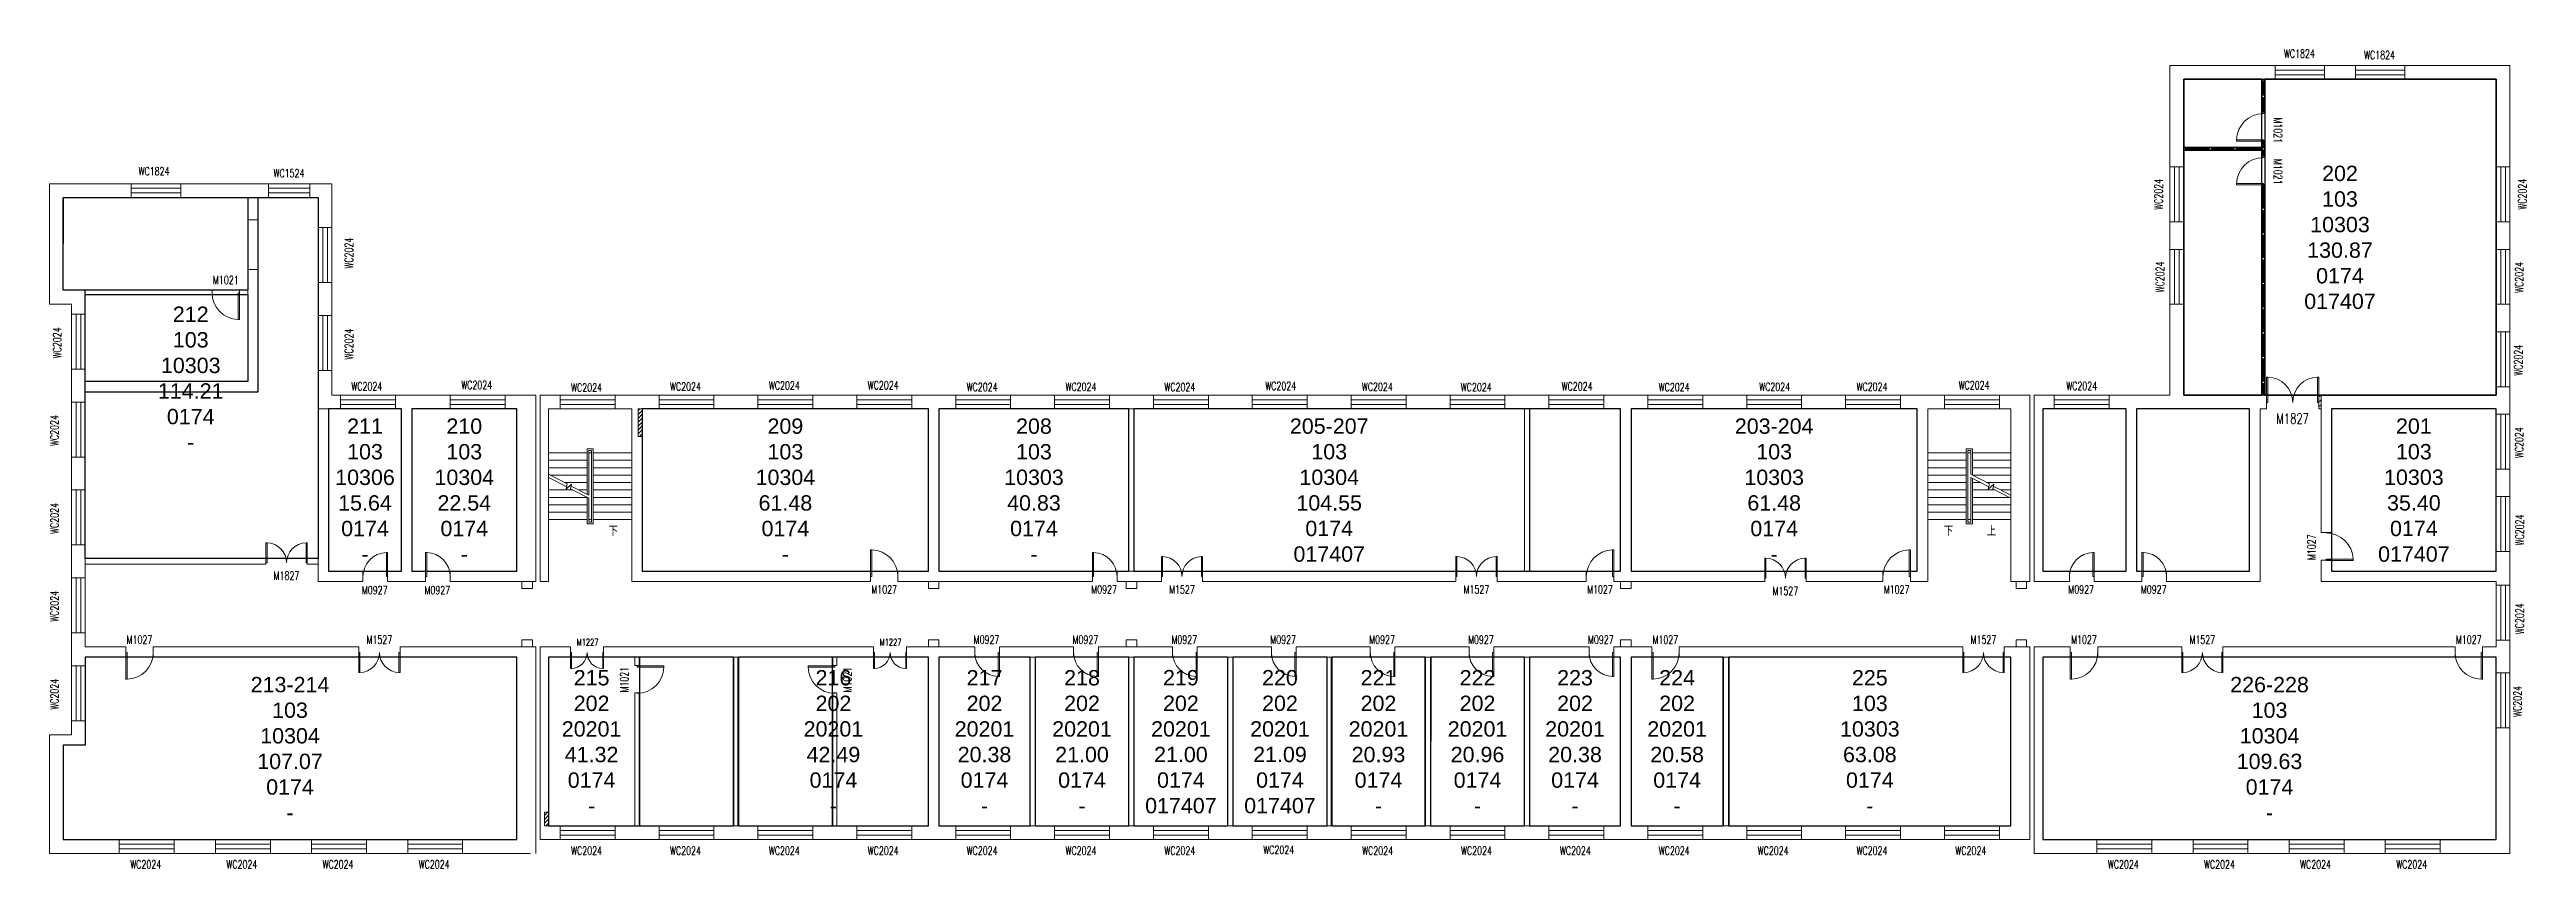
# Model space of a CAD drawing. Header units: millimetres. Extents: x 190226 to 280405, y 86175 to 115988.
import ezdxf

# ---------------------------------------------------------------- set-up
doc = ezdxf.new("R2010")
doc.units = ezdxf.units.MM
doc.header["$LTSCALE"] = 1000
doc.linetypes.add('DASH', pattern=[0.35, 0.25, -0.1])
doc.layers.add('body', color=30, linetype='Continuous', lineweight=15)
for name, color, linetype in [('RM', 4, 'Continuous'), ('RM$', 5, 'Continuous'), ('RM$TXT', 5, 'Continuous')]:
    doc.layers.add(name, color=color, linetype=linetype)
doc.styles.add('_TCH_DIM', font='SIMPLEX', dxfattribs={"bigfont": 'GBCBIG'})
doc.styles.add('_TCH_WINDOW', font='SIMPLEX', dxfattribs={"height": 3.5, "bigfont": 'GBCBIG'})
doc.styles.get("Standard").update_dxf_attribs({"font": 'arial.ttf'})

msp = doc.modelspace()

# ---------------------------------------------------------------- texts
at = {"layer": 'body', "color": 30, "style": '_TCH_DIM'}
for s, p in [('下', (210582, 98284)), ('下', (259198, 98284)), ('下', (259198, 98284)), ('下', (259198, 98284)), ('下', (259198, 98284)), ('下', (259198, 98284)), ('上', (260762, 98284)), ('上', (260762, 98284)), ('上', (260762, 98284)), ('上', (260762, 98284)), ('上', (260762, 98284))]:
    msp.add_text(s, height=338, dxfattribs=at).set_placement(p)
at = {"layer": 'RM$TXT', "char_height": 558.8, "attachment_point": 8}
for s, insert in [('202^M^J103^M^J10303^M^J130.87^M^J0174^M^J017407^M^J', (273616, 106535)), ('212^M^J103^M^J10303^M^J114.21^M^J0174^M^J-^M^J', (195366, 101416)), ('211^M^J103^M^J10306^M^J15.64^M^J0174^M^J-^M^J', (201711, 97341)), ('210^M^J103^M^J10304^M^J22.54^M^J0174^M^J-^M^J', (205326, 97341)), ('209^M^J103^M^J10304^M^J61.48^M^J0174^M^J-^M^J', (217016, 97341)), ('208^M^J103^M^J10303^M^J40.83^M^J0174^M^J-^M^J', (226066, 97341)), ('205-207^M^J103^M^J10304^M^J104.55^M^J0174^M^J017407^M^J', (236816, 97335)), ('203-204^M^J103^M^J10303^M^J61.48^M^J0174^M^J-^M^J', (253016, 97341)), ('201^M^J103^M^J10303^M^J35.40^M^J0174^M^J017407^M^J', (276306, 97335)), ('213-214^M^J103^M^J10304^M^J107.07^M^J0174^M^J-^M^J', (198981, 87931)), ('215^M^J202^M^J20201^M^J41.32^M^J0174^M^J-^M^J', (209961, 88181)), ('216^M^J202^M^J20201^M^J42.49^M^J0174^M^J-^M^J', (218766, 88181)), ('217^M^J202^M^J20201^M^J20.38^M^J0174^M^J-^M^J', (224266, 88181)), ('218^M^J202^M^J20201^M^J21.00^M^J0174^M^J-^M^J', (227816, 88181)), ('219^M^J202^M^J20201^M^J21.00^M^J0174^M^J017407^M^J', (231416, 88175)), ('220^M^J202^M^J20201^M^J21.09^M^J0174^M^J017407^M^J', (235023, 88175)), ('221^M^J202^M^J20201^M^J20.93^M^J0174^M^J-^M^J', (238610, 88181)), ('222^M^J202^M^J20201^M^J20.96^M^J0174^M^J-^M^J', (242216, 88181)), ('223^M^J202^M^J20201^M^J20.38^M^J0174^M^J-^M^J', (245766, 88181)), ('224^M^J202^M^J20201^M^J20.58^M^J0174^M^J-^M^J', (249482, 88181)), ('225^M^J103^M^J10303^M^J63.08^M^J0174^M^J-^M^J', (256499, 88181)), ('226-228^M^J103^M^J10304^M^J109.63^M^J0174^M^J-^M^J', (271051, 87931))]:
    msp.add_mtext(s, dxfattribs=dict(at, insert=insert))

# ---------------------------------------------------------------- blocks, each defined once
blk = doc.blocks.new('$TCHSYS$WIN2D')
for p, q in [((-0.5, 0.5), (0.5, 0.5)), ((-0.5, 0.5), (-0.5, -0.5)), ((0.5, 0.5), (0.5, -0.5)), ((0.5, 0.167), (-0.5, 0.167)), ((0.5, -0.167), (-0.5, -0.167)), ((-0.5, -0.5), (0.5, -0.5))]:
    blk.add_line(p, q)
blk = doc.blocks.new('$DorLib2D$00000001')
for p, q in [((0.45, 0.975), (0.5, 0.975)), ((0.45, 0), (0.45, 0.975)), ((0.5, 0), (0.5, 0.975)), ((0.5, 0), (0.45, 0))]:
    blk.add_line(p, q)
at = {"lineweight": 13}
blk.add_arc((0.475, 0), 0.975, 91.46928, 180, dxfattribs=at)
blk = doc.blocks.new('$DorLib2D$00000002')
for p, q in [((-0.5, 0), (-0.5, 0.4875)), ((-0.475, 0.4875), (-0.5, 0.4875)), ((-0.475, 0), (-0.475, 0.4875)), ((0.475, 0), (0.475, 0.4875)), ((0.475, 0.4875), (0.5, 0.4875)), ((0.5, 0), (0.5, 0.4875)), ((-0.5, 0), (-0.475, 0)), ((0.5, 0), (0.475, 0))]:
    blk.add_line(p, q)
at = {"lineweight": 13}
for centre, start, end in [((-0.4875, 0), 0, 88.53072), ((0.4875, 0), 91.46928, 180)]:
    blk.add_arc(centre, 0.4875, start, end, dxfattribs=at)

# ---------------------------------------------------------------- hatches: boundary and pattern name
at = {"layer": 'body'}
h = msp.add_hatch(dxfattribs=at)
h.set_pattern_fill('ANSI31', color=30, scale=800, style=0)
h.set_pattern_definition([(45, (-10617.27, -192121.22), (-70.710678, 70.710678), [])])
h.paths.add_polyline_path([(211656, 102904), (211806, 102904), (211806, 101904), (211656, 101904)])
h = msp.add_hatch(dxfattribs=at)
h.set_pattern_fill('普通砖', color=30, scale=50, style=0)
h.set_pattern_definition([(45, (-10617.27, 11142.61), (-88.388383, 88.388383), [])])
h.paths.add_polyline_path([(272926, 103404), (272866, 103404), (272866, 102904), (272926, 102904)])
h = msp.add_hatch(dxfattribs=at)
h.set_pattern_fill('ANSI31', color=30, scale=800, style=0)
h.set_pattern_definition([(45, (-11727.32, -194236.59), (-70.710678, 70.710678), [])])
h.paths.add_polyline_path([(208246, 87724), (208396, 87724), (208396, 88224), (208246, 88224)])

# ---------------------------------------------------------------- linework, layer by layer
at = {"layer": 'body', "color": 30}
for p, q in [((271256, 115404), (267426, 115404)), ((267426, 115404), (267426, 111939)), ((267926, 114904), (271256, 114904)), ((267926, 114904), (267926, 111939)), ((270796, 114854), (270796, 114328)), ((270821, 114854), (270821, 114328)), ((270831, 114854), (270831, 114328)), ((270856, 114854), (270856, 114328)), ((271256, 114904), (271256, 115404)), ((271256, 114904), (279306, 114904)), ((274176, 115404), (273056, 115404)), ((273056, 115404), (273056, 114904)), ((273056, 114904), (274176, 114904)), ((274176, 114904), (274176, 115404)), ((279806, 115404), (275976, 115404)), ((275976, 115404), (275976, 114904)), ((279306, 114904), (279306, 111714)), ((279806, 111714), (279806, 115404)), ((270796, 114248), (270796, 113722)), ((270821, 114248), (270821, 113722)), ((270831, 114248), (270831, 113722)), ((270856, 114248), (270856, 113722)), ((267426, 111939), (267426, 111714)), ((267926, 111714), (267926, 111939)), ((268856, 112402), (267976, 112402)), ((268856, 112377), (267976, 112377)), ((268856, 112367), (267976, 112367)), ((268856, 112342), (267976, 112342)), ((269756, 112402), (268936, 112402)), ((269756, 112377), (268936, 112377)), ((269756, 112367), (268936, 112367)), ((269756, 112342), (268936, 112342)), ((270786, 112402), (269836, 112402)), ((270786, 112377), (269836, 112377)), ((270786, 112367), (269836, 112367)), ((270786, 112342), (269836, 112342)), ((270796, 112622), (270796, 112412)), ((270796, 112332), (270796, 112122)), ((270821, 112622), (270821, 112412)), ((270821, 112332), (270821, 112122)), ((270831, 112622), (270831, 112412)), ((270831, 112332), (270831, 112122)), ((270856, 112622), (270856, 112412)), ((270856, 112332), (270856, 112122)), ((193201, 111104), (190226, 111104)), ((190226, 111104), (190226, 106724)), ((193201, 110604), (193201, 111104)), ((198201, 111104), (195001, 111104)), ((195001, 111104), (195001, 110604)), ((198201, 110604), (198201, 111104)), ((200506, 111104), (199701, 111104)), ((199701, 111104), (199701, 110604)), ((200506, 109504), (200506, 111104)), ((267426, 111714), (267926, 111714)), ((267926, 103404), (267926, 111714)), ((270796, 111022), (270796, 110212)), ((270821, 111022), (270821, 110212)), ((270831, 111022), (270831, 110212)), ((270856, 111022), (270856, 110212)), ((279306, 111714), (279306, 103404)), ((279306, 111714), (279806, 111714)), ((190726, 110604), (193201, 110604)), ((190726, 110604), (190726, 107224)), ((195001, 110604), (198201, 110604)), ((199701, 110604), (200006, 110604)), ((200006, 110604), (200006, 109504)), ((270796, 110132), (270796, 109312)), ((270821, 110132), (270821, 109312)), ((270831, 110132), (270831, 109312)), ((270856, 110132), (270856, 109312)), ((200006, 109504), (200506, 109504)), ((267426, 109714), (267426, 108714)), ((267926, 109714), (267426, 109714)), ((270796, 109232), (270796, 108412)), ((270821, 109232), (270821, 108412)), ((270831, 109232), (270831, 108412)), ((270856, 109232), (270856, 108412)), ((279806, 109714), (279306, 109714)), ((279306, 109714), (279306, 108714)), ((279806, 108714), (279806, 109714)), ((267426, 108714), (267926, 108714)), ((270796, 108332), (270796, 107512)), ((270821, 108332), (270821, 107512)), ((270831, 108332), (270831, 107512)), ((270856, 108332), (270856, 107512)), ((279306, 108714), (279806, 108714)), ((200506, 107504), (200006, 107504)), ((200006, 107504), (200006, 106304)), ((200506, 106304), (200506, 107504)), ((270796, 107432), (270796, 106612)), ((270821, 107432), (270821, 106612)), ((270831, 107432), (270831, 106612)), ((270856, 107432), (270856, 106612)), ((191026, 106724), (190226, 106724)), ((191526, 107224), (190726, 107224)), ((191026, 106724), (191026, 106354)), ((191526, 103904), (191526, 107224)), ((191526, 107074), (191526, 107224)), ((267926, 106714), (267426, 106714)), ((267426, 106714), (267426, 103404)), ((270796, 106532), (270796, 105712)), ((270821, 106532), (270821, 105712)), ((270831, 106532), (270831, 105712)), ((270856, 106532), (270856, 105712)), ((279306, 106714), (279306, 105714)), ((279806, 106714), (279306, 106714)), ((279806, 106089), (279806, 106714)), ((191026, 106354), (191526, 106354)), ((200006, 106304), (200506, 106304)), ((270796, 105632), (270796, 104812)), ((270821, 105632), (270821, 104812)), ((270831, 105632), (270831, 104812)), ((270856, 105632), (270856, 104812)), ((279306, 105714), (279806, 105714)), ((279806, 105714), (279806, 106089)), ((270796, 104732), (270796, 103912)), ((270821, 104732), (270821, 103912)), ((270831, 104732), (270831, 103912)), ((270856, 104732), (270856, 103912)), ((191026, 104354), (191026, 103154)), ((191526, 104354), (191026, 104354)), ((191526, 103154), (191526, 104354)), ((191526, 103654), (191526, 103774)), ((200506, 104304), (200006, 104304)), ((200006, 104304), (200006, 102904)), ((200506, 103404), (200506, 104304)), ((270796, 103832), (270796, 103454)), ((270821, 103832), (270821, 103454)), ((270831, 103832), (270831, 103454)), ((270856, 103832), (270856, 103454)), ((279806, 103714), (279306, 103714)), ((279806, 103214), (279806, 103714)), ((191026, 103154), (191526, 103154)), ((200006, 102904), (200006, 96624)), ((200386, 102904), (200006, 102904)), ((200006, 102904), (200816, 102904)), ((200386, 102904), (200386, 97004)), ((200816, 103404), (200506, 103404)), ((200816, 102904), (200816, 103404)), ((203226, 103404), (202816, 103404)), ((202816, 103404), (202816, 102904)), ((202816, 102904), (203036, 102904)), ((203036, 102904), (203036, 97004)), ((204816, 103404), (203226, 103404)), ((203416, 102904), (204816, 102904)), ((203416, 102904), (203416, 97004)), ((204816, 102904), (204816, 103404)), ((207926, 103404), (206816, 103404)), ((206816, 103404), (206816, 102904)), ((206816, 102904), (207236, 102904)), ((207236, 97004), (207236, 102904)), ((207926, 96624), (207926, 103404)), ((208086, 103404), (208086, 96624)), ((208816, 103404), (208086, 103404)), ((208396, 102904), (208396, 96624)), ((208396, 102904), (208816, 102904)), ((211426, 102904), (208396, 102904)), ((208396, 102904), (208396, 101304)), ((208816, 102904), (208816, 103404)), ((211616, 103404), (210816, 103404)), ((210816, 103404), (210816, 102904)), ((210816, 102904), (211426, 102904)), ((211426, 96624), (211426, 102904)), ((211426, 101304), (211426, 102904)), ((212416, 103404), (211616, 103404)), ((211806, 97004), (211806, 102904)), ((211806, 102904), (212416, 102904)), ((212416, 102904), (212416, 103404)), ((212416, 102904), (222226, 102904)), ((216016, 103404), (214416, 103404)), ((214416, 103404), (214416, 102904)), ((214416, 102904), (216016, 102904)), ((216016, 102904), (216016, 103404)), ((219616, 103404), (218016, 103404)), ((218016, 103404), (218016, 102904)), ((218016, 102904), (219616, 102904)), ((218726, 102904), (218906, 102904)), ((219616, 102904), (219616, 103404)), ((222416, 103404), (221616, 103404)), ((221616, 103404), (221616, 102904)), ((222226, 97004), (222226, 102904)), ((223216, 103404), (222416, 103404)), ((222606, 102904), (223216, 102904)), ((222606, 97004), (222606, 102904)), ((223216, 102904), (223216, 103404)), ((226816, 103404), (225216, 103404)), ((225216, 103404), (225216, 102904)), ((225216, 102904), (226816, 102904)), ((226816, 102904), (226816, 103404)), ((230416, 103404), (228816, 103404)), ((228816, 103404), (228816, 102904)), ((228816, 102904), (230416, 102904)), ((229526, 97004), (229526, 102904)), ((229526, 102904), (229706, 102904)), ((229706, 97004), (229706, 102904)), ((230416, 102904), (230416, 103404)), ((234016, 103404), (232416, 103404)), ((232416, 103404), (232416, 102904)), ((232416, 102904), (234016, 102904)), ((234016, 102904), (234016, 103404)), ((237616, 103404), (236016, 103404)), ((236016, 103404), (236016, 102904)), ((236016, 102904), (237616, 102904)), ((237616, 102904), (237616, 103404)), ((241216, 103404), (239616, 103404)), ((239616, 103404), (239616, 102904)), ((239616, 102904), (241216, 102904)), ((241216, 102904), (241216, 103404)), ((244816, 103404), (243216, 103404)), ((243216, 103404), (243216, 102904)), ((243216, 102904), (244816, 102904)), ((243926, 97004), (243926, 102904)), ((243926, 102904), (244106, 102904)), ((244106, 97004), (244106, 102904)), ((244816, 102904), (244816, 103404)), ((247616, 103404), (246816, 103404)), ((246816, 103404), (246816, 102904)), ((246816, 102904), (247426, 102904)), ((247426, 97004), (247426, 102904)), ((248416, 103404), (247616, 103404)), ((247806, 102904), (248416, 102904)), ((247806, 97004), (247806, 102904)), ((248416, 102904), (248416, 103404)), ((252016, 103404), (250416, 103404)), ((250416, 103404), (250416, 102904)), ((250416, 102904), (252016, 102904)), ((252016, 102904), (252016, 103404)), ((255616, 103404), (254016, 103404)), ((254016, 103404), (254016, 102904)), ((254016, 102904), (255616, 102904)), ((255616, 102904), (255616, 103404)), ((258416, 103404), (257616, 103404)), ((257616, 103404), (257616, 102904)), ((257616, 102904), (258226, 102904)), ((258226, 97004), (258226, 102904)), ((259216, 103404), (258416, 103404)), ((258606, 102904), (259216, 102904)), ((258606, 96624), (258606, 102904)), ((261636, 102904), (258606, 102904)), ((258606, 102904), (258606, 101304)), ((259216, 102904), (259216, 103404)), ((262326, 103404), (261216, 103404)), ((261216, 103404), (261216, 102904)), ((261216, 102904), (261636, 102904)), ((261636, 96624), (261636, 102904)), ((261636, 101304), (261636, 102904)), ((262326, 96624), (262326, 103404)), ((262486, 103404), (262486, 96624)), ((263216, 103404), (262486, 103404)), ((262796, 102904), (262796, 97004)), ((262796, 102904), (263216, 102904)), ((263216, 102904), (263216, 103404)), ((266016, 103404), (265216, 103404)), ((265216, 103404), (265216, 102904)), ((265216, 102904), (265826, 102904)), ((265826, 97004), (265826, 102904)), ((267426, 103404), (266016, 103404)), ((266206, 97004), (266206, 102904)), ((267616, 102904), (266206, 102904)), ((270326, 102904), (267616, 102904)), ((270946, 103404), (267926, 103404)), ((270326, 102904), (270326, 97004)), ((270706, 102904), (270706, 96624)), ((270706, 102904), (270946, 102904)), ((270946, 103404), (270946, 102904)), ((272926, 103404), (272846, 103404)), ((272846, 103404), (272846, 102904)), ((272846, 102904), (272926, 102904)), ((279306, 103404), (272926, 103404)), ((272926, 103404), (272926, 98404)), ((279306, 102904), (273306, 102904)), ((273306, 98404), (273306, 102904)), ((273556, 103404), (273676, 103404)), ((279306, 102904), (279306, 102714)), ((279806, 102714), (279806, 103214)), ((279306, 102714), (279806, 102714)), ((191026, 101154), (191026, 99954)), ((191526, 101154), (191026, 101154)), ((191526, 99954), (191526, 101154)), ((209801, 101304), (208396, 101304)), ((208396, 101304), (208396, 98874)), ((209801, 101304), (208396, 101304)), ((209801, 101034), (208396, 101034)), ((209801, 99796), (209801, 101454)), ((209801, 101454), (210021, 101454)), ((209861, 99765), (209861, 101394)), ((209861, 101394), (209961, 101394)), ((209861, 99765), (209861, 101304)), ((209961, 101304), (209861, 101304)), ((209961, 101394), (209961, 98784)), ((209961, 101304), (209961, 98874)), ((210021, 101454), (210021, 98724)), ((210021, 101304), (211426, 101304)), ((211426, 101304), (210021, 101304)), ((210021, 101034), (211426, 101034)), ((211426, 100526), (211426, 101304)), ((258606, 99765), (258606, 101304)), ((258606, 101304), (260011, 101304)), ((260011, 101304), (258606, 101304)), ((258606, 101034), (260011, 101034)), ((260231, 101454), (260011, 101454)), ((260011, 101454), (260011, 98724)), ((260171, 101394), (260071, 101394)), ((260071, 101394), (260071, 98784)), ((260071, 101304), (260071, 98874)), ((260171, 101304), (260071, 101304)), ((260171, 100526), (260171, 101394)), ((260171, 100526), (260171, 101304)), ((260231, 100495), (260231, 101454)), ((261636, 101304), (260231, 101304)), ((261636, 101304), (260231, 101304)), ((261636, 101034), (260231, 101034)), ((261636, 101304), (261636, 98874)), ((209801, 100764), (208396, 100764)), ((209077, 100172), (208396, 100526)), ((209055, 100071), (208396, 100413)), ((209801, 100494), (208457, 100494)), ((209801, 100224), (208977, 100224)), ((209037, 99989), (209077, 100172)), ((209235, 100171), (209037, 99989)), ((209197, 99997), (209235, 100171)), ((210021, 100764), (211426, 100764)), ((210021, 100494), (211426, 100494)), ((210021, 100224), (211426, 100224)), ((211061, 100224), (211426, 100224)), ((211426, 98874), (211426, 100413)), ((258606, 100764), (260011, 100764)), ((258606, 100494), (260011, 100494)), ((258606, 100224), (260011, 100224)), ((260852, 100172), (260171, 100526)), ((260171, 98874), (260171, 100413)), ((260830, 100071), (260171, 100413)), ((260171, 98784), (260171, 100413)), ((261636, 100764), (260231, 100764)), ((260231, 98724), (260231, 100382)), ((260535, 100224), (260231, 100224)), ((261636, 100494), (260232, 100494)), ((261636, 100224), (260752, 100224)), ((260812, 99989), (260852, 100172)), ((261010, 100171), (260812, 99989)), ((260972, 99997), (261010, 100171)), ((279806, 100714), (279306, 100714)), ((279306, 100714), (279306, 99714)), ((279806, 99714), (279806, 100714)), ((191026, 99954), (191526, 99954)), ((209279, 99954), (208396, 99954)), ((209799, 99684), (208396, 99684)), ((209801, 99414), (208396, 99414)), ((209861, 99652), (209197, 99997)), ((209861, 99765), (209219, 100098)), ((209801, 99954), (209496, 99954)), ((209801, 98724), (209801, 99683)), ((209861, 98874), (209861, 99652)), ((209861, 98784), (209861, 99652)), ((210021, 99954), (211426, 99954)), ((210021, 99684), (211426, 99684)), ((210021, 99414), (211426, 99414)), ((258606, 99954), (260011, 99954)), ((258606, 99684), (260011, 99684)), ((258606, 98874), (258606, 99652)), ((258606, 99414), (260011, 99414)), ((261054, 99954), (260231, 99954)), ((261574, 99684), (260231, 99684)), ((261636, 99414), (260231, 99414)), ((261636, 99652), (260972, 99997)), ((261636, 99765), (260994, 100098)), ((261636, 99954), (261271, 99954)), ((279306, 99714), (279806, 99714)), ((209801, 99144), (208396, 99144)), ((209801, 98874), (208396, 98874)), ((210021, 98724), (209801, 98724)), ((209861, 98874), (209961, 98874)), ((209961, 98784), (209861, 98784)), ((210021, 99144), (211426, 99144)), ((210021, 98874), (211426, 98874)), ((258606, 99144), (260011, 99144)), ((258606, 98874), (260011, 98874)), ((260011, 98724), (260231, 98724)), ((260171, 98874), (260071, 98874)), ((260071, 98784), (260171, 98784)), ((261636, 99144), (260231, 99144)), ((261636, 98874), (260231, 98874)), ((272926, 98404), (273306, 98404)), ((191026, 97954), (191026, 96754)), ((191526, 97954), (191026, 97954)), ((191526, 94754), (191526, 97954)), ((273306, 97404), (272926, 97404)), ((272926, 97404), (272926, 96624)), ((273306, 97004), (273306, 97404)), ((279806, 97714), (279306, 97714)), ((279306, 97714), (279306, 97004)), ((279806, 96814), (279806, 97714)), ((191026, 96754), (191526, 96754)), ((200006, 96624), (201636, 96624)), ((201636, 97004), (200386, 97004)), ((201636, 96624), (201636, 97004)), ((203036, 97004), (202536, 97004)), ((202536, 97004), (202536, 96624)), ((202536, 96624), (203226, 96624)), ((203226, 96624), (203916, 96624)), ((203916, 97004), (203416, 97004)), ((203916, 96624), (203916, 97004)), ((207236, 97004), (204816, 97004)), ((204816, 97004), (204816, 96624)), ((204816, 96624), (207926, 96624)), ((208396, 96624), (208086, 96624)), ((211426, 96624), (214766, 96624)), ((214766, 97004), (211806, 97004)), ((220116, 97004), (214766, 97004)), ((214766, 96624), (220116, 96624)), ((218726, 97004), (218906, 97004)), ((220116, 96624), (220116, 97004)), ((222226, 97004), (221116, 97004)), ((221116, 97004), (221116, 96624)), ((221116, 96624), (222416, 96624)), ((222416, 96624), (228193, 96624)), ((228193, 97004), (222606, 97004)), ((228193, 96624), (228193, 97004)), ((230706, 97004), (229093, 97004)), ((229093, 97004), (229093, 96624)), ((229093, 96624), (230706, 96624)), ((229526, 97004), (229706, 97004)), ((230706, 96624), (230706, 97004)), ((241426, 97004), (232206, 97004)), ((232206, 96624), (232206, 97004)), ((232206, 96624), (241426, 96624)), ((241426, 96624), (241426, 97004)), ((246176, 97004), (242926, 97004)), ((242926, 97004), (242926, 96624)), ((242926, 96624), (246176, 96624)), ((243926, 97004), (244106, 97004)), ((246176, 96624), (246176, 97004)), ((247426, 97004), (247176, 97004)), ((247176, 97004), (247176, 96624)), ((247176, 96624), (247616, 96624)), ((247616, 96624), (252676, 96624)), ((252713, 97004), (247806, 97004)), ((252676, 96624), (252676, 97004)), ((256976, 97004), (254176, 97004)), ((254176, 96624), (254176, 97004)), ((254176, 96624), (256976, 96624)), ((256976, 96624), (256976, 97004)), ((258226, 97004), (257976, 97004)), ((257976, 97004), (257976, 96624)), ((257976, 96624), (258606, 96624)), ((261636, 96624), (262326, 96624)), ((262486, 96624), (263766, 96624)), ((263766, 97004), (262796, 97004)), ((263766, 96624), (263766, 97004)), ((265826, 97004), (264666, 97004)), ((264666, 97004), (264666, 96624)), ((264666, 96624), (266016, 96624)), ((266016, 96624), (266406, 96624)), ((266406, 97004), (266206, 97004)), ((266406, 96624), (266406, 97004)), ((270326, 97004), (267306, 97004)), ((267306, 97004), (267306, 96624)), ((267306, 96624), (270706, 96624)), ((272926, 96624), (279306, 96624)), ((273306, 97004), (279306, 97004)), ((279306, 96624), (279306, 94484)), ((279806, 96484), (279806, 96814)), ((279306, 96484), (279806, 96484)), ((191526, 94754), (191026, 94754)), ((191026, 94754), (191026, 94054)), ((191526, 94244), (191526, 94754)), ((191026, 94054), (191026, 93554)), ((193003, 94244), (191526, 94244)), ((191526, 93864), (193003, 93864)), ((191526, 93554), (191526, 93864)), ((193003, 93864), (193003, 94244)), ((197881, 94244), (194003, 94244)), ((194003, 94244), (194003, 93864)), ((194003, 93864), (197881, 93864)), ((201486, 94244), (197881, 94244)), ((197881, 93864), (201486, 93864)), ((201486, 93864), (201486, 94244)), ((207926, 94244), (202986, 94244)), ((202986, 94244), (202986, 93864)), ((202986, 93864), (207236, 93864)), ((207236, 87224), (207236, 93864)), ((207926, 86724), (207926, 94244)), ((208086, 94244), (208086, 87224)), ((209196, 94244), (208086, 94244)), ((208396, 93864), (208396, 87724)), ((208396, 93864), (209196, 93864)), ((209196, 93864), (209196, 94244)), ((211616, 94244), (210396, 94244)), ((210396, 94244), (210396, 93864)), ((210396, 93864), (220226, 93864)), ((220226, 94244), (211616, 94244)), ((215141, 93864), (215141, 87724)), ((215291, 93864), (215291, 87724)), ((220226, 93864), (220226, 94244)), ((222416, 94244), (221426, 94244)), ((221426, 94244), (221426, 93864)), ((221426, 93864), (222226, 93864)), ((222226, 87724), (222226, 93864)), ((223911, 94244), (222416, 94244)), ((222606, 87724), (222606, 93864)), ((222606, 93864), (223911, 93864)), ((223911, 93864), (223911, 94244)), ((227511, 94244), (224811, 94244)), ((224811, 94244), (224811, 93864)), ((224811, 93864), (227511, 93864)), ((225926, 87724), (225926, 93864)), ((225926, 93864), (226106, 93864)), ((226106, 87724), (226106, 93864)), ((227511, 93864), (227511, 94244)), ((231111, 94244), (228411, 94244)), ((228411, 94244), (228411, 93864)), ((228411, 93864), (231111, 93864)), ((229526, 87724), (229526, 93864)), ((229526, 93864), (229706, 93864)), ((229706, 87724), (229706, 93864)), ((231111, 93864), (231111, 94244)), ((234711, 94244), (232011, 94244)), ((232011, 94244), (232011, 93864)), ((232011, 93864), (234711, 93864)), ((233126, 87724), (233126, 93864)), ((233126, 93864), (233306, 93864)), ((233306, 87724), (233306, 93864)), ((234711, 93864), (234711, 94244)), ((238311, 94244), (235611, 94244)), ((235611, 94244), (235611, 93864)), ((235611, 93864), (238311, 93864)), ((236891, 93864), (236741, 93864)), ((238311, 93864), (238311, 94244)), ((241911, 94244), (239211, 94244)), ((239211, 94244), (239211, 93864)), ((239211, 93864), (241911, 93864)), ((240326, 87724), (240326, 93864)), ((240326, 93864), (240506, 93864)), ((240506, 87724), (240506, 93864)), ((241911, 93864), (241911, 94244)), ((246276, 94244), (242811, 94244)), ((242811, 94244), (242811, 93864)), ((242811, 93864), (246276, 93864)), ((243926, 87724), (243926, 93864)), ((243926, 93864), (244106, 93864)), ((244106, 87724), (244106, 93864)), ((246276, 93864), (246276, 94244)), ((247616, 94244), (247176, 94244)), ((247176, 94244), (247176, 93864)), ((247176, 93864), (247426, 93864)), ((247426, 87724), (247426, 93864)), ((248556, 94244), (247616, 94244)), ((247806, 93864), (248556, 93864)), ((247806, 87724), (247806, 93864)), ((248556, 93864), (248556, 94244)), ((259886, 94244), (249556, 94244)), ((249556, 94244), (249556, 93864)), ((249556, 93864), (259886, 93864)), ((251158, 87724), (251158, 93864)), ((251170, 87724), (251170, 93864)), ((251170, 93864), (251350, 93864)), ((251350, 87724), (251350, 93864)), ((251362, 87724), (251362, 93864)), ((262326, 94244), (261386, 94244)), ((261386, 94244), (261386, 93864)), ((261386, 93864), (261636, 93864)), ((261636, 87724), (261636, 93864)), ((262326, 87224), (262326, 94244)), ((262486, 94244), (262486, 86724)), ((263796, 94244), (262486, 94244)), ((262796, 93864), (262796, 87224)), ((262796, 93864), (263796, 93864)), ((263796, 93864), (263796, 94244)), ((266916, 94244), (264796, 94244)), ((264796, 94244), (264796, 93864)), ((264796, 93864), (266916, 93864)), ((267856, 94244), (266916, 94244)), ((266916, 93864), (267856, 93864)), ((267856, 93864), (267856, 94244)), ((277806, 94244), (269356, 94244)), ((269356, 94244), (269356, 93864)), ((269356, 93864), (277806, 93864)), ((277806, 93864), (277806, 94244)), ((278806, 94244), (278806, 93864)), ((278806, 94244), (279306, 94244)), ((278806, 93864), (279306, 93864)), ((279806, 94484), (279306, 94484)), ((279306, 94484), (279306, 94244)), ((279306, 93864), (279306, 93294)), ((279806, 94054), (279806, 94484)), ((279806, 93294), (279806, 94054)), ((191026, 93554), (191526, 93554)), ((191526, 90664), (191526, 93554)), ((279306, 93294), (279306, 87224)), ((279306, 93294), (279806, 93294)), ((191526, 91554), (191026, 91554)), ((191026, 91554), (191026, 91044)), ((279806, 91294), (279306, 91294)), ((279806, 86724), (279806, 91294)), ((191026, 91044), (190226, 91044)), ((190226, 91044), (190226, 86724)), ((191526, 90664), (190726, 90664)), ((190726, 90664), (190726, 87224)), ((208816, 87724), (208396, 87724)), ((208816, 87224), (208816, 87724)), ((211541, 87724), (210816, 87724)), ((210816, 87724), (210816, 87224)), ((212416, 87724), (211691, 87724)), ((212416, 87224), (212416, 87724)), ((215141, 87724), (214416, 87724)), ((214416, 87724), (214416, 87224)), ((216016, 87724), (215141, 87724)), ((216016, 87224), (216016, 87724)), ((218741, 87724), (218016, 87724)), ((218016, 87724), (218016, 87224)), ((219616, 87724), (218891, 87724)), ((219616, 87224), (219616, 87724)), ((222226, 87724), (221616, 87724)), ((221616, 87724), (221616, 87224)), ((223216, 87724), (222606, 87724)), ((223216, 87224), (223216, 87724)), ((226816, 87724), (225216, 87724)), ((225216, 87724), (225216, 87224)), ((225926, 87724), (226106, 87724)), ((232416, 87724), (228816, 87724)), ((228816, 87724), (228816, 87224)), ((229526, 87724), (229706, 87724)), ((230416, 87224), (230416, 87724)), ((234016, 87724), (232416, 87724)), ((232416, 87724), (232416, 87224)), ((233126, 87724), (233306, 87724)), ((234016, 87224), (234016, 87724)), ((237616, 87724), (236016, 87724)), ((236016, 87724), (236016, 87224)), ((236891, 87724), (236741, 87724)), ((237616, 87224), (237616, 87724)), ((241216, 87724), (239616, 87724)), ((239616, 87724), (239616, 87224)), ((240326, 87724), (240506, 87724)), ((241216, 87224), (241216, 87724)), ((244816, 87724), (243216, 87724)), ((243216, 87724), (243216, 87224)), ((243926, 87724), (244106, 87724)), ((244816, 87224), (244816, 87724)), ((247426, 87724), (246816, 87724)), ((246816, 87724), (246816, 87224)), ((248416, 87724), (247806, 87724)), ((248416, 87224), (248416, 87724)), ((252016, 87724), (250416, 87724)), ((250416, 87724), (250416, 87224)), ((251170, 87724), (251350, 87724)), ((252016, 87224), (252016, 87724)), ((255616, 87724), (254016, 87724)), ((254016, 87724), (254016, 87224)), ((255616, 87224), (255616, 87724)), ((259216, 87724), (257616, 87724)), ((257616, 87724), (257616, 87224)), ((259216, 87224), (259216, 87724)), ((261636, 87724), (261216, 87724)), ((261216, 87724), (261216, 87224)), ((190226, 86724), (192766, 86724)), ((192766, 87224), (190726, 87224)), ((192766, 86724), (192766, 87224)), ((196266, 87224), (194766, 87224)), ((194766, 87224), (194766, 86724)), ((194766, 86724), (196266, 86724)), ((196266, 86724), (196266, 87224)), ((199766, 87224), (198266, 87224)), ((198266, 87224), (198266, 86724)), ((198266, 86724), (199766, 86724)), ((199766, 86724), (199766, 87224)), ((203266, 87224), (201766, 87224)), ((201766, 87224), (201766, 86724)), ((201766, 86724), (203266, 86724)), ((203266, 86724), (203266, 87224)), ((207236, 87224), (205266, 87224)), ((205266, 87224), (205266, 86724)), ((205266, 86724), (207736, 86724)), ((208086, 87224), (208816, 87224)), ((210816, 87224), (211616, 87224)), ((211616, 87224), (212416, 87224)), ((214416, 87224), (215216, 87224)), ((215216, 87224), (216016, 87224)), ((218016, 87224), (218816, 87224)), ((218816, 87224), (219616, 87224)), ((221616, 87224), (222416, 87224)), ((222416, 87224), (223216, 87224)), ((225216, 87224), (226816, 87224)), ((228816, 87224), (230416, 87224)), ((232416, 87224), (234016, 87224)), ((236016, 87224), (237616, 87224)), ((239616, 87224), (241216, 87224)), ((243216, 87224), (244816, 87224)), ((246816, 87224), (247616, 87224)), ((247616, 87224), (248416, 87224)), ((250416, 87224), (252016, 87224)), ((254016, 87224), (255616, 87224)), ((257616, 87224), (259216, 87224)), ((261216, 87224), (262326, 87224)), ((262486, 86724), (264766, 86724)), ((264766, 87224), (262796, 87224)), ((264766, 86724), (264766, 87224)), ((266916, 87224), (266766, 87224)), ((266766, 87224), (266766, 86724)), ((266766, 86724), (266916, 86724)), ((268266, 87224), (266916, 87224)), ((266916, 86724), (268266, 86724)), ((268266, 86724), (268266, 87224)), ((271766, 87224), (270266, 87224)), ((270266, 87224), (270266, 86724)), ((270266, 86724), (271766, 86724)), ((271766, 86724), (271766, 87224)), ((275266, 87224), (273766, 87224)), ((273766, 87224), (273766, 86724)), ((273766, 86724), (275266, 86724)), ((275266, 86724), (275266, 87224)), ((279306, 87224), (277266, 87224)), ((277266, 87224), (277266, 86724)), ((277266, 86724), (279806, 86724))]:
    msp.add_line(p, q, dxfattribs=at)
at = {"layer": 'body', "color": 30, "linetype": 'DASH'}
for p, q in [((254726, 102904), (254906, 102904)), ((254726, 97004), (254906, 97004))]:
    msp.add_line(p, q, dxfattribs=at)
at = {"layer": 'body'}
msp.add_line((259886, 94244), (259886, 93864), dxfattribs=at)
at = {"layer": 'body', "color": 30}
for points in [[(270886, 113672), (270886, 114904), (270766, 114904), (270766, 113672), (270886, 113672)], [(270786, 114904), (270786, 114864), (270796, 114854), (270856, 114854), (270866, 114864), (270866, 114904)], [(270856, 114248), (270796, 114248), (270786, 114258), (270786, 114318), (270796, 114328), (270856, 114328), (270866, 114318), (270866, 114258)], [(270786, 113672), (270786, 113712), (270796, 113722), (270856, 113722), (270866, 113712), (270866, 113672)], [(270766, 112432), (267926, 112432), (267926, 112312), (270766, 112312), (270766, 112072), (270886, 112072), (270886, 112672), (270766, 112672), (270766, 112432)], [(267926, 112412), (267966, 112412), (267976, 112402), (267976, 112342), (267966, 112332), (267926, 112332)], [(268926, 112332), (268866, 112332), (268856, 112342), (268856, 112402), (268866, 112412), (268926, 112412), (268936, 112402), (268936, 112342)], [(269826, 112332), (269766, 112332), (269756, 112342), (269756, 112402), (269766, 112412), (269826, 112412), (269836, 112402), (269836, 112342)], [(270786, 112672), (270786, 112632), (270796, 112622), (270856, 112622), (270866, 112632), (270866, 112672)], [(270856, 112332), (270796, 112332), (270786, 112342), (270786, 112402), (270796, 112412), (270856, 112412), (270866, 112402), (270866, 112342)], [(270786, 112072), (270786, 112112), (270796, 112122), (270856, 112122), (270866, 112112), (270866, 112072)], [(270886, 103404), (270886, 111072), (270766, 111072), (270766, 103404), (270886, 103404)], [(270786, 111072), (270786, 111032), (270796, 111022), (270856, 111022), (270866, 111032), (270866, 111072)], [(270856, 110132), (270796, 110132), (270786, 110142), (270786, 110202), (270796, 110212), (270856, 110212), (270866, 110202), (270866, 110142)], [(270856, 109232), (270796, 109232), (270786, 109242), (270786, 109302), (270796, 109312), (270856, 109312), (270866, 109302), (270866, 109242)], [(270856, 108332), (270796, 108332), (270786, 108342), (270786, 108402), (270796, 108412), (270856, 108412), (270866, 108402), (270866, 108342)], [(197825, 107984), (197825, 103524), (191526, 103524), (191526, 103904), (197445, 103904), (197445, 107984), (197825, 107984)], [(270856, 107432), (270796, 107432), (270786, 107442), (270786, 107502), (270796, 107512), (270856, 107512), (270866, 107502), (270866, 107442)], [(196145, 107224), (196145, 107074), (191526, 107074), (191526, 107224), (196145, 107224)], [(197145, 107224), (197445, 107224), (197445, 107074), (197145, 107074), (197145, 107224)], [(270856, 106532), (270796, 106532), (270786, 106542), (270786, 106602), (270796, 106612), (270856, 106612), (270866, 106602), (270866, 106542)], [(270856, 105632), (270796, 105632), (270786, 105642), (270786, 105702), (270796, 105712), (270856, 105712), (270866, 105702), (270866, 105642)], [(270856, 104732), (270796, 104732), (270786, 104742), (270786, 104802), (270796, 104812), (270856, 104812), (270866, 104802), (270866, 104742)], [(270856, 103832), (270796, 103832), (270786, 103842), (270786, 103902), (270796, 103912), (270856, 103912), (270866, 103902), (270866, 103842)], [(211656, 102904), (211806, 102904), (211806, 101904), (211656, 101904)], [(270786, 103404), (270786, 103444), (270796, 103454), (270856, 103454), (270866, 103444), (270866, 103404)], [(198106, 97454), (198106, 97254), (191526, 97254), (191526, 97454), (198106, 97454)], [(199606, 97454), (200006, 97454), (200006, 97254), (199606, 97254), (199606, 97454)], [(207806, 96624), (207426, 96624), (207426, 96364), (207806, 96364)], [(222606, 96624), (222226, 96624), (222226, 96364), (222606, 96364)], [(229806, 96624), (229426, 96624), (229426, 96364), (229806, 96364)], [(247806, 96624), (247426, 96624), (247426, 96364), (247806, 96364)], [(262206, 96624), (261826, 96624), (261826, 96364), (262206, 96364)], [(207806, 94504), (207426, 94504), (207426, 94244), (207806, 94244)], [(211541, 93864), (211691, 93864), (211691, 93564), (211541, 93564)], [(218891, 93564), (218741, 93564), (218741, 93864), (218891, 93864)], [(222606, 94504), (222226, 94504), (222226, 94244), (222606, 94244)], [(229806, 94504), (229426, 94504), (229426, 94244), (229806, 94244)], [(236741, 93864), (236891, 93864), (236891, 87724), (236741, 87724)], [(247806, 94504), (247426, 94504), (247426, 94244), (247806, 94244)], [(262206, 94504), (261826, 94504), (261826, 94244), (262206, 94244)], [(211541, 92564), (211691, 92564), (211691, 87724), (211541, 87724)], [(218741, 92564), (218891, 92564), (218891, 87724), (218741, 87724)], [(208246, 87724), (208396, 87724), (208396, 88224), (208246, 88224)]]:
    msp.add_lwpolyline(points, close=True, dxfattribs=at)
msp.add_lwpolyline([(197825, 110598), (197825, 109784), (197445, 109784), (197445, 110598)], dxfattribs=at)
at = {"layer": 'RM'}
for points in [[(267926, 114904), (267926, 112432), (270766, 112432), (270766, 114904)], [(270886, 114904), (270886, 103404), (279306, 103404), (279306, 114904)], [(267926, 112312), (267926, 103404), (270766, 103404), (270766, 112312)], [(190726, 110604), (197445, 110598), (197445, 107224), (190726, 107224)], [(197825, 110598), (200006, 110604), (200006, 97454), (191526, 97454), (191526, 103524), (197825, 103524)], [(191526, 107074), (197445, 107074), (197445, 103904), (191526, 103904)], [(244106, 102904), (244106, 97004), (247426, 97004), (247426, 102904)], [(262796, 102904), (262796, 97004), (265826, 97004), (265826, 102904)], [(266206, 102904), (266206, 97004), (270326, 97004), (270326, 102904)], [(211706, 93864), (211706, 87724), (215126, 87724), (215126, 93864)], [(215306, 93864), (215306, 87724), (218726, 87724), (218726, 93864)]]:
    msp.add_lwpolyline(points, close=True, dxfattribs=at)
at = {"layer": 'RM$'}
for points in [[(267926, 114904), (279306, 114904), (279306, 103404), (267926, 103404)], [(191526, 100554), (191526, 107224), (190726, 107224), (190729, 110604), (200006, 110604), (200006, 97454), (191526, 97454)], [(200386, 102904), (200386, 97004), (203036, 97004), (203036, 102904)], [(203416, 102904), (203416, 97004), (207236, 97004), (207236, 102904)], [(211806, 102904), (211806, 97004), (222226, 97004), (222226, 102904)], [(222606, 102904), (222606, 97004), (229526, 97004), (229526, 102904)], [(229706, 102904), (229706, 97004), (247426, 97004), (247426, 102904)], [(247806, 102904), (247806, 97004), (258226, 97004), (258226, 102904)], [(273306, 102904), (273306, 97004), (279306, 97004), (279306, 102904)], [(191526, 93864), (191526, 90664), (190726, 90664), (190726, 87224), (207236, 87224), (207236, 93864)], [(208396, 93864), (208396, 87724), (215126, 87724), (215126, 93864)], [(215306, 93864), (215306, 87724), (222226, 87724), (222226, 93864)], [(222606, 93864), (222606, 87724), (225926, 87724), (225926, 93864)], [(226106, 93864), (226106, 87724), (229526, 87724), (229526, 93864)], [(229706, 93864), (229706, 87724), (233126, 87724), (233126, 93864)], [(233306, 93864), (233306, 87724), (236741, 87724), (236741, 93864)], [(240518, 93864), (240506, 87724), (243926, 87724), (243926, 93864)], [(244106, 93864), (244106, 87724), (247426, 87724), (247426, 93864)], [(247806, 93864), (247806, 87724), (251158, 87724), (251158, 93864)], [(251362, 93864), (251362, 87724), (261636, 87724), (261636, 93864)], [(262796, 93864), (262796, 87224), (279306, 87224), (279306, 93864)]]:
    msp.add_lwpolyline(points, close=True, dxfattribs=at)
msp.add_lwpolyline([(236906, 93864), (236906, 87724), (240314, 87724), (240314, 93864), (236906, 93864)], dxfattribs=at)

# ---------------------------------------------------------------- block references
at = {"layer": 'body', "color": 30}
ref = msp.add_blockref('$TCHSYS$WIN2D', (272156, 115154), dxfattribs=dict(at, xscale=-1800, yscale=-500, zscale=-1800, rotation=180))
ref.add_attrib('A', 'WC1824', (271576, 115691), dxfattribs={"height": 297.5, "style": '_TCH_WINDOW', "width": 0.705882})
ref = msp.add_blockref('$TCHSYS$WIN2D', (275076, 115154), dxfattribs=dict(at, xscale=1800, yscale=-500, zscale=1800, rotation=180))
ref.add_attrib('A', 'WC1824', (274496, 115641), dxfattribs={"height": 297.5, "style": '_TCH_WINDOW', "width": 0.705882})
ref = msp.add_blockref('$DorLib2D$00000001', (270826, 113157), dxfattribs=dict(at, xscale=-1000, yscale=1000, zscale=1000, rotation=90))
ref.add_attrib('A', 'M1021', (271211, 113518), dxfattribs={"height": 297.5, "rotation": 270, "style": '_TCH_WINDOW', "width": 0.705882})
ref = msp.add_blockref('$DorLib2D$00000001', (270826, 111557), dxfattribs=dict(at, xscale=-1000, yscale=1000, zscale=1000, rotation=90))
ref.add_attrib('A', 'M1021', (271211, 112008), dxfattribs={"height": 297.5, "rotation": 270, "style": '_TCH_WINDOW', "width": 0.705882})
ref = msp.add_blockref('$TCHSYS$WIN2D', (194101, 110854), dxfattribs=dict(at, xscale=-1800, yscale=-500, zscale=-1800, rotation=180))
ref.add_attrib('A', 'WC1824', (193468, 111409), dxfattribs={"height": 297.5, "style": '_TCH_WINDOW', "width": 0.705882})
ref = msp.add_blockref('$TCHSYS$WIN2D', (198951, 110854), dxfattribs=dict(at, xscale=1500, yscale=-500, zscale=1500, rotation=180))
ref.add_attrib('A', 'WC1524', (198381, 111337), dxfattribs={"height": 297.5, "style": '_TCH_WINDOW', "width": 0.705882})
ref = msp.add_blockref('$TCHSYS$WIN2D', (267676, 110714), dxfattribs=dict(at, xscale=-2000, yscale=500, zscale=-2000, rotation=270))
ref.add_attrib('A', 'WC2024', (267162, 110154), dxfattribs={"height": 297.5, "rotation": 90, "style": '_TCH_WINDOW', "width": 0.705882})
ref = msp.add_blockref('$TCHSYS$WIN2D', (279556, 110714), dxfattribs=dict(at, xscale=2000, yscale=-500, zscale=2000, rotation=90))
ref.add_attrib('A', 'WC2024', (280405, 110159), dxfattribs={"height": 297.5, "rotation": 90, "style": '_TCH_WINDOW', "width": 0.705882})
ref = msp.add_blockref('$TCHSYS$WIN2D', (200256, 108504), dxfattribs=dict(at, xscale=2000, yscale=-500, zscale=2000, rotation=90))
ref.add_attrib('A', 'WC2024', (201274, 108014), dxfattribs={"height": 297.5, "rotation": 90, "style": '_TCH_WINDOW', "width": 0.705882})
ref = msp.add_blockref('$TCHSYS$WIN2D', (267676, 107714), dxfattribs=dict(at, xscale=2000, yscale=500, zscale=2000, rotation=270))
ref.add_attrib('A', 'WC2024', (267213, 107144), dxfattribs={"height": 297.5, "rotation": 90, "style": '_TCH_WINDOW', "width": 0.705882})
ref = msp.add_blockref('$TCHSYS$WIN2D', (279556, 107714), dxfattribs=dict(at, xscale=2000, yscale=-500, zscale=2000, rotation=90))
ref.add_attrib('A', 'WC2024', (280291, 107131), dxfattribs={"height": 297.5, "rotation": 90, "style": '_TCH_WINDOW', "width": 0.705882})
ref = msp.add_blockref('$DorLib2D$00000001', (196645, 107134), dxfattribs=dict(at, xscale=-1000, yscale=1000, zscale=-1000, rotation=180))
ref.add_attrib('A', 'M1021', (196175, 107450), dxfattribs={"height": 297.5, "style": '_TCH_WINDOW', "width": 0.705882})
ref = msp.add_blockref('$TCHSYS$WIN2D', (191276, 105354), dxfattribs=dict(at, xscale=-2000, yscale=500, zscale=-2000, rotation=270.0000000000001))
ref.add_attrib('A', 'WC2024', (190651, 104746), dxfattribs={"height": 297.5, "rotation": 90, "style": '_TCH_WINDOW', "width": 0.705882})
ref = msp.add_blockref('$TCHSYS$WIN2D', (200256, 105304), dxfattribs=dict(at, xscale=2000, yscale=-500, zscale=2000, rotation=90))
ref.add_attrib('A', 'WC2024', (201274, 104704), dxfattribs={"height": 297.5, "rotation": 90, "style": '_TCH_WINDOW', "width": 0.705882})
ref = msp.add_blockref('$TCHSYS$WIN2D', (279556, 104714), dxfattribs=dict(at, xscale=2000, yscale=-500, zscale=2000, rotation=90))
ref.add_attrib('A', 'WC2024', (280259, 104114), dxfattribs={"height": 297.5, "rotation": 90, "style": '_TCH_WINDOW', "width": 0.705882})
ref = msp.add_blockref('$TCHSYS$WIN2D', (201816, 103154), dxfattribs=dict(at, xscale=-2000, yscale=-500, zscale=-2000, rotation=180))
ref.add_attrib('A', 'WC2024', (201216, 103579), dxfattribs={"height": 297.5, "style": '_TCH_WINDOW', "width": 0.705882})
ref = msp.add_blockref('$TCHSYS$WIN2D', (205816, 103154), dxfattribs=dict(at, xscale=-2000, yscale=-500, zscale=-2000, rotation=180))
ref.add_attrib('A', 'WC2024', (205216, 103628), dxfattribs={"height": 297.5, "style": '_TCH_WINDOW', "width": 0.705882})
ref = msp.add_blockref('$TCHSYS$WIN2D', (209816, 103154), dxfattribs=dict(at, xscale=-2000, yscale=-500, zscale=-2000, rotation=180))
ref.add_attrib('A', 'WC2024', (209216, 103534), dxfattribs={"height": 297.5, "style": '_TCH_WINDOW', "width": 0.705882})
ref = msp.add_blockref('$TCHSYS$WIN2D', (213416, 103154), dxfattribs=dict(at, xscale=-2000, yscale=-500, zscale=-2000, rotation=180))
ref.add_attrib('A', 'WC2024', (212816, 103571), dxfattribs={"height": 297.5, "style": '_TCH_WINDOW', "width": 0.705882})
ref = msp.add_blockref('$TCHSYS$WIN2D', (217016, 103154), dxfattribs=dict(at, xscale=-2000, yscale=-500, zscale=-2000, rotation=180))
ref.add_attrib('A', 'WC2024', (216416, 103609), dxfattribs={"height": 297.5, "style": '_TCH_WINDOW', "width": 0.705882})
ref = msp.add_blockref('$TCHSYS$WIN2D', (220616, 103154), dxfattribs=dict(at, xscale=-2000, yscale=-500, zscale=-2000, rotation=180))
ref.add_attrib('A', 'WC2024', (220016, 103617), dxfattribs={"height": 297.5, "style": '_TCH_WINDOW', "width": 0.705882})
ref = msp.add_blockref('$TCHSYS$WIN2D', (224216, 103154), dxfattribs=dict(at, xscale=2000, yscale=-500, zscale=2000, rotation=180))
ref.add_attrib('A', 'WC2024', (223616, 103552), dxfattribs={"height": 297.5, "style": '_TCH_WINDOW', "width": 0.705882})
ref = msp.add_blockref('$TCHSYS$WIN2D', (227816, 103154), dxfattribs=dict(at, xscale=2000, yscale=-500, zscale=2000, rotation=180))
ref.add_attrib('A', 'WC2024', (227216, 103562), dxfattribs={"height": 297.5, "style": '_TCH_WINDOW', "width": 0.705882})
ref = msp.add_blockref('$TCHSYS$WIN2D', (231416, 103154), dxfattribs=dict(at, xscale=2000, yscale=-500, zscale=2000, rotation=180))
ref.add_attrib('A', 'WC2024', (230816, 103552), dxfattribs={"height": 297.5, "style": '_TCH_WINDOW', "width": 0.705882})
ref = msp.add_blockref('$TCHSYS$WIN2D', (235016, 103154), dxfattribs=dict(at, xscale=2000, yscale=-500, zscale=2000, rotation=180))
ref.add_attrib('A', 'WC2024', (234489, 103592), dxfattribs={"height": 297.5, "style": '_TCH_WINDOW', "width": 0.705882})
ref = msp.add_blockref('$TCHSYS$WIN2D', (238616, 103154), dxfattribs=dict(at, xscale=2000, yscale=-500, zscale=2000, rotation=180))
ref.add_attrib('A', 'WC2024', (238005, 103562), dxfattribs={"height": 297.5, "style": '_TCH_WINDOW', "width": 0.705882})
ref = msp.add_blockref('$TCHSYS$WIN2D', (242216, 103154), dxfattribs=dict(at, xscale=2000, yscale=-500, zscale=2000, rotation=180))
ref.add_attrib('A', 'WC2024', (241607, 103547), dxfattribs={"height": 297.5, "style": '_TCH_WINDOW', "width": 0.705882})
ref = msp.add_blockref('$TCHSYS$WIN2D', (245816, 103154), dxfattribs=dict(at, xscale=2000, yscale=-500, zscale=2000, rotation=180))
ref.add_attrib('A', 'WC2024', (245279, 103577), dxfattribs={"height": 297.5, "style": '_TCH_WINDOW', "width": 0.705882})
ref = msp.add_blockref('$TCHSYS$WIN2D', (249416, 103154), dxfattribs=dict(at, xscale=2000, yscale=-500, zscale=2000, rotation=180))
ref.add_attrib('A', 'WC2024', (248811, 103548), dxfattribs={"height": 297.5, "style": '_TCH_WINDOW', "width": 0.705882})
ref = msp.add_blockref('$TCHSYS$WIN2D', (253016, 103154), dxfattribs=dict(at, xscale=-2000, yscale=-500, zscale=-2000, rotation=180))
ref.add_attrib('A', 'WC2024', (252471, 103562), dxfattribs={"height": 297.5, "style": '_TCH_WINDOW', "width": 0.705882})
ref = msp.add_blockref('$TCHSYS$WIN2D', (256616, 103154), dxfattribs=dict(at, xscale=-2000, yscale=-500, zscale=-2000, rotation=180))
ref.add_attrib('A', 'WC2024', (256017, 103562), dxfattribs={"height": 297.5, "style": '_TCH_WINDOW', "width": 0.705882})
ref = msp.add_blockref('$TCHSYS$WIN2D', (260216, 103154), dxfattribs=dict(at, xscale=-2000, yscale=-500, zscale=-2000, rotation=180))
ref.add_attrib('A', 'WC2024', (259732, 103618), dxfattribs={"height": 297.5, "style": '_TCH_WINDOW', "width": 0.705882})
ref = msp.add_blockref('$TCHSYS$WIN2D', (264216, 103154), dxfattribs=dict(at, xscale=2000, yscale=-500, zscale=2000, rotation=180))
ref.add_attrib('A', 'WC2024', (263651, 103590), dxfattribs={"height": 297.5, "style": '_TCH_WINDOW', "width": 0.705882})
ref = msp.add_blockref('$DorLib2D$00000002', (271896, 103139), dxfattribs=dict(at, xscale=1900, yscale=-1900, zscale=1900, rotation=180))
ref.add_attrib('A', 'M1827', (271300, 102362), dxfattribs={"height": 376.8, "style": '_TCH_WINDOW', "width": 0.705882})
ref = msp.add_blockref('$TCHSYS$WIN2D', (191276, 102154), dxfattribs=dict(at, xscale=-2000, yscale=-500, zscale=-2000, rotation=270.0000000000001))
ref.add_attrib('A', 'WC2024', (190554, 101554), dxfattribs={"height": 297.5, "rotation": 90, "style": '_TCH_WINDOW', "width": 0.705882})
ref = msp.add_blockref('$TCHSYS$WIN2D', (279556, 101714), dxfattribs=dict(at, xscale=2000, yscale=-500, zscale=2000, rotation=90))
ref.add_attrib('A', 'WC2024', (280291, 101114), dxfattribs={"height": 297.5, "rotation": 90, "style": '_TCH_WINDOW', "width": 0.705882})
ref = msp.add_blockref('$TCHSYS$WIN2D', (191276, 98954), dxfattribs=dict(at, xscale=-2000, yscale=-500, zscale=-2000, rotation=270.0000000000001))
ref.add_attrib('A', 'WC2024', (190554, 98354), dxfattribs={"height": 297.5, "rotation": 90, "style": '_TCH_WINDOW', "width": 0.705882})
ref = msp.add_blockref('$TCHSYS$WIN2D', (279556, 98714), dxfattribs=dict(at, xscale=2000, yscale=-500, zscale=2000, rotation=90))
ref.add_attrib('A', 'WC2024', (280307, 97934), dxfattribs={"height": 297.5, "rotation": 90, "style": '_TCH_WINDOW', "width": 0.705882})
ref = msp.add_blockref('$DorLib2D$00000001', (273116, 97889), dxfattribs=dict(at, xscale=1000, yscale=1000, zscale=1000, rotation=270))
ref.add_attrib('A', 'M1027', (272730, 97400), dxfattribs={"height": 297.5, "rotation": 90, "style": '_TCH_WINDOW', "width": 0.705882})
ref = msp.add_blockref('$DorLib2D$00000002', (198856, 97299), dxfattribs=dict(at, xscale=1500, yscale=-1500, zscale=1500, rotation=180))
ref.add_attrib('A', 'M1827', (198386, 96685), dxfattribs={"height": 297.5, "style": '_TCH_WINDOW', "width": 0.705882})
ref = msp.add_blockref('$DorLib2D$00000001', (202086, 96799), dxfattribs=dict(at, xscale=900, yscale=900, zscale=900))
ref.add_attrib('A', 'M0927', (201596, 96160), dxfattribs={"height": 297.5, "style": '_TCH_WINDOW', "width": 0.705882})
ref = msp.add_blockref('$DorLib2D$00000001', (204366, 96799), dxfattribs=dict(at, xscale=-900, yscale=900, zscale=-900))
ref.add_attrib('A', 'M0927', (203876, 96160), dxfattribs={"height": 297.5, "style": '_TCH_WINDOW', "width": 0.705882})
ref = msp.add_blockref('$DorLib2D$00000001', (220616, 96799), dxfattribs=dict(at, xscale=1000, yscale=-1000, zscale=1000, rotation=180))
ref.add_attrib('A', 'M1027', (220146, 96185), dxfattribs={"height": 297.5, "style": '_TCH_WINDOW', "width": 0.705882})
ref = msp.add_blockref('$DorLib2D$00000001', (228643, 96799), dxfattribs=dict(at, xscale=900, yscale=-900, zscale=900, rotation=180))
ref.add_attrib('A', 'M0927', (228153, 96185), dxfattribs={"height": 297.5, "style": '_TCH_WINDOW', "width": 0.705882})
ref = msp.add_blockref('$DorLib2D$00000002', (231456, 96799), dxfattribs=dict(at, xscale=-1500, yscale=-1500, zscale=-1500, rotation=180))
ref.add_attrib('A', 'M1527', (230986, 96185), dxfattribs={"height": 297.5, "style": '_TCH_WINDOW', "width": 0.705882})
ref = msp.add_blockref('$DorLib2D$00000002', (242176, 96799), dxfattribs=dict(at, xscale=1500, yscale=-1500, zscale=1500, rotation=180))
ref.add_attrib('A', 'M1527', (241706, 96185), dxfattribs={"height": 297.5, "style": '_TCH_WINDOW', "width": 0.705882})
ref = msp.add_blockref('$DorLib2D$00000001', (246676, 96799), dxfattribs=dict(at, xscale=-1000, yscale=-1000, zscale=-1000, rotation=180))
ref.add_attrib('A', 'M1027', (246206, 96185), dxfattribs={"height": 297.5, "style": '_TCH_WINDOW', "width": 0.705882})
ref = msp.add_blockref('$DorLib2D$00000002', (253426, 96743), dxfattribs=dict(at, xscale=1500, yscale=-1500, zscale=1500, rotation=180))
ref.add_attrib('A', 'M1527', (252956, 96129), dxfattribs={"height": 297.5, "style": '_TCH_WINDOW', "width": 0.705882})
ref = msp.add_blockref('$DorLib2D$00000001', (257476, 96799), dxfattribs=dict(at, xscale=-1000, yscale=-1000, zscale=-1000, rotation=180))
ref.add_attrib('A', 'M1027', (257006, 96185), dxfattribs={"height": 297.5, "style": '_TCH_WINDOW', "width": 0.705882})
ref = msp.add_blockref('$DorLib2D$00000001', (264216, 96799), dxfattribs=dict(at, xscale=-900, yscale=-900, zscale=-900, rotation=180))
ref.add_attrib('A', 'M0927', (263726, 96185), dxfattribs={"height": 297.5, "style": '_TCH_WINDOW', "width": 0.705882})
ref = msp.add_blockref('$DorLib2D$00000001', (266856, 96799), dxfattribs=dict(at, xscale=900, yscale=-900, zscale=900, rotation=180))
ref.add_attrib('A', 'M0927', (266366, 96185), dxfattribs={"height": 297.5, "style": '_TCH_WINDOW', "width": 0.705882})
ref = msp.add_blockref('$TCHSYS$WIN2D', (191276, 95754), dxfattribs=dict(at, xscale=-2000, yscale=-500, zscale=-2000, rotation=270.0000000000001))
ref.add_attrib('A', 'WC2024', (190554, 95154), dxfattribs={"height": 297.5, "rotation": 90, "style": '_TCH_WINDOW', "width": 0.705882})
ref = msp.add_blockref('$TCHSYS$WIN2D', (279556, 95484), dxfattribs=dict(at, xscale=2000, yscale=-500, zscale=2000, rotation=90))
ref.add_attrib('A', 'WC2024', (280307, 94704), dxfattribs={"height": 297.5, "rotation": 90, "style": '_TCH_WINDOW', "width": 0.705882})
ref = msp.add_blockref('$DorLib2D$00000001', (193503, 94039), dxfattribs=dict(at, xscale=1000, yscale=1000, zscale=1000, rotation=180))
ref.add_attrib('A', 'M1027', (193033, 94355), dxfattribs={"height": 297.5, "style": '_TCH_WINDOW', "width": 0.705882})
ref = msp.add_blockref('$DorLib2D$00000002', (202236, 94039), dxfattribs=dict(at, xscale=1500, yscale=1500, zscale=1500, rotation=180))
ref.add_attrib('A', 'M1527', (201766, 94355), dxfattribs={"height": 297.5, "style": '_TCH_WINDOW', "width": 0.705882})
ref = msp.add_blockref('$DorLib2D$00000002', (209796, 94039), dxfattribs=dict(at, xscale=1200, yscale=1200, zscale=1200, rotation=180))
ref.add_attrib('A', 'M1227', (209420, 94292), dxfattribs={"height": 238, "style": '_TCH_WINDOW', "width": 0.705882})
ref = msp.add_blockref('$DorLib2D$00000002', (220826, 94039), dxfattribs=dict(at, xscale=1200, yscale=1200, zscale=1200, rotation=180))
ref.add_attrib('A', 'M1227', (220450, 94292), dxfattribs={"height": 238, "style": '_TCH_WINDOW', "width": 0.705882})
ref = msp.add_blockref('$DorLib2D$00000001', (224361, 94039), dxfattribs=dict(at, xscale=-900, yscale=900, zscale=-900, rotation=180))
ref.add_attrib('A', 'M0927', (223871, 94355), dxfattribs={"height": 297.5, "style": '_TCH_WINDOW', "width": 0.705882})
ref = msp.add_blockref('$DorLib2D$00000001', (227961, 94039), dxfattribs=dict(at, xscale=-900, yscale=900, zscale=-900, rotation=180))
ref.add_attrib('A', 'M0927', (227471, 94355), dxfattribs={"height": 297.5, "style": '_TCH_WINDOW', "width": 0.705882})
ref = msp.add_blockref('$DorLib2D$00000001', (231561, 94039), dxfattribs=dict(at, xscale=-900, yscale=900, zscale=-900, rotation=180))
ref.add_attrib('A', 'M0927', (231071, 94355), dxfattribs={"height": 297.5, "style": '_TCH_WINDOW', "width": 0.705882})
ref = msp.add_blockref('$DorLib2D$00000001', (235161, 94039), dxfattribs=dict(at, xscale=-900, yscale=900, zscale=-900, rotation=180))
ref.add_attrib('A', 'M0927', (234671, 94355), dxfattribs={"height": 297.5, "style": '_TCH_WINDOW', "width": 0.705882})
ref = msp.add_blockref('$DorLib2D$00000001', (238761, 94039), dxfattribs=dict(at, xscale=-900, yscale=900, zscale=-900, rotation=180))
ref.add_attrib('A', 'M0927', (238271, 94355), dxfattribs={"height": 297.5, "style": '_TCH_WINDOW', "width": 0.705882})
ref = msp.add_blockref('$DorLib2D$00000001', (242361, 94039), dxfattribs=dict(at, xscale=-900, yscale=900, zscale=-900, rotation=180))
ref.add_attrib('A', 'M0927', (241871, 94355), dxfattribs={"height": 297.5, "style": '_TCH_WINDOW', "width": 0.705882})
ref = msp.add_blockref('$DorLib2D$00000001', (246726, 94039), dxfattribs=dict(at, xscale=-900, yscale=900, zscale=-900, rotation=180))
ref.add_attrib('A', 'M0927', (246236, 94355), dxfattribs={"height": 297.5, "style": '_TCH_WINDOW', "width": 0.705882})
ref = msp.add_blockref('$DorLib2D$00000001', (249056, 94039), dxfattribs=dict(at, xscale=1000, yscale=1000, zscale=1000, rotation=180))
ref.add_attrib('A', 'M1027', (248586, 94355), dxfattribs={"height": 297.5, "style": '_TCH_WINDOW', "width": 0.705882})
ref = msp.add_blockref('$DorLib2D$00000002', (260636, 94039), dxfattribs=dict(at, xscale=1500, yscale=1500, zscale=1500, rotation=180))
ref.add_attrib('A', 'M1527', (260166, 94355), dxfattribs={"height": 297.5, "style": '_TCH_WINDOW', "width": 0.705882})
ref = msp.add_blockref('$DorLib2D$00000001', (264296, 94039), dxfattribs=dict(at, xscale=1000, yscale=1000, zscale=1000, rotation=180))
ref.add_attrib('A', 'M1027', (263826, 94355), dxfattribs={"height": 297.5, "style": '_TCH_WINDOW', "width": 0.705882})
ref = msp.add_blockref('$DorLib2D$00000002', (268606, 94039), dxfattribs=dict(at, xscale=-1500, yscale=1500, zscale=-1500, rotation=180))
ref.add_attrib('A', 'M1527', (268136, 94355), dxfattribs={"height": 297.5, "style": '_TCH_WINDOW', "width": 0.705882})
ref = msp.add_blockref('$DorLib2D$00000001', (278306, 94039), dxfattribs=dict(at, xscale=-1000, yscale=1000, zscale=-1000, rotation=180))
ref.add_attrib('A', 'M1027', (277836, 94355), dxfattribs={"height": 297.5, "style": '_TCH_WINDOW', "width": 0.705882})
ref = msp.add_blockref('$TCHSYS$WIN2D', (191276, 92554), dxfattribs=dict(at, xscale=-2000, yscale=-500, zscale=-2000, rotation=270))
ref.add_attrib('A', 'WC2024', (190554, 91954), dxfattribs={"height": 297.5, "rotation": 90, "style": '_TCH_WINDOW', "width": 0.705882})
ref = msp.add_blockref('$DorLib2D$00000001', (211616, 93049), dxfattribs=dict(at, xscale=-1000, yscale=1000, zscale=-1000, rotation=270))
ref.add_attrib('A', 'M1021', (211299, 92579), dxfattribs={"height": 297.5, "rotation": 90, "style": '_TCH_WINDOW', "width": 0.705882})
ref = msp.add_blockref('$DorLib2D$00000001', (218816, 93049), dxfattribs=dict(at, xscale=1000, yscale=1000, zscale=-1000, rotation=90.00000000000001))
ref.add_attrib('A', 'M1021', (219429, 92579), dxfattribs={"height": 297.5, "rotation": 90, "style": '_TCH_WINDOW', "width": 0.705882})
ref = msp.add_blockref('$TCHSYS$WIN2D', (279556, 92294), dxfattribs=dict(at, xscale=2000, yscale=-500, zscale=2000, rotation=90))
ref.add_attrib('A', 'WC2024', (280227, 91694), dxfattribs={"height": 297.5, "rotation": 90, "style": '_TCH_WINDOW', "width": 0.705882})
ref = msp.add_blockref('$TCHSYS$WIN2D', (209816, 87474), dxfattribs=dict(at, xscale=2000, yscale=500, zscale=2000))
ref.add_attrib('A', 'WC2024', (209216, 86675), dxfattribs={"height": 297.5, "style": '_TCH_WINDOW', "width": 0.705882})
ref = msp.add_blockref('$TCHSYS$WIN2D', (213416, 87474), dxfattribs=dict(at, xscale=2000, yscale=500, zscale=2000))
ref.add_attrib('A', 'WC2024', (212816, 86675), dxfattribs={"height": 297.5, "style": '_TCH_WINDOW', "width": 0.705882})
ref = msp.add_blockref('$TCHSYS$WIN2D', (217016, 87474), dxfattribs=dict(at, xscale=2000, yscale=500, zscale=2000))
ref.add_attrib('A', 'WC2024', (216416, 86675), dxfattribs={"height": 297.5, "style": '_TCH_WINDOW', "width": 0.705882})
ref = msp.add_blockref('$TCHSYS$WIN2D', (220616, 87474), dxfattribs=dict(at, xscale=2000, yscale=500, zscale=2000))
ref.add_attrib('A', 'WC2024', (220016, 86675), dxfattribs={"height": 297.5, "style": '_TCH_WINDOW', "width": 0.705882})
ref = msp.add_blockref('$TCHSYS$WIN2D', (224216, 87474), dxfattribs=dict(at, xscale=2000, yscale=500, zscale=2000))
ref.add_attrib('A', 'WC2024', (223616, 86675), dxfattribs={"height": 297.5, "style": '_TCH_WINDOW', "width": 0.705882})
ref = msp.add_blockref('$TCHSYS$WIN2D', (227816, 87474), dxfattribs=dict(at, xscale=2000, yscale=500, zscale=2000))
ref.add_attrib('A', 'WC2024', (227216, 86675), dxfattribs={"height": 297.5, "style": '_TCH_WINDOW', "width": 0.705882})
ref = msp.add_blockref('$TCHSYS$WIN2D', (231416, 87474), dxfattribs=dict(at, xscale=2000, yscale=500, zscale=2000))
ref.add_attrib('A', 'WC2024', (230816, 86675), dxfattribs={"height": 297.5, "style": '_TCH_WINDOW', "width": 0.705882})
ref = msp.add_blockref('$TCHSYS$WIN2D', (235016, 87474), dxfattribs=dict(at, xscale=2000, yscale=500, zscale=2000))
ref.add_attrib('A', 'WC2024', (234416, 86703), dxfattribs={"height": 297.5, "style": '_TCH_WINDOW', "width": 0.705882})
ref = msp.add_blockref('$TCHSYS$WIN2D', (238616, 87474), dxfattribs=dict(at, xscale=2000, yscale=500, zscale=2000))
ref.add_attrib('A', 'WC2024', (238016, 86675), dxfattribs={"height": 297.5, "style": '_TCH_WINDOW', "width": 0.705882})
ref = msp.add_blockref('$TCHSYS$WIN2D', (242216, 87474), dxfattribs=dict(at, xscale=-2000, yscale=-500, zscale=-2000))
ref.add_attrib('A', 'WC2024', (241616, 86675), dxfattribs={"height": 297.5, "style": '_TCH_WINDOW', "width": 0.705882})
ref = msp.add_blockref('$TCHSYS$WIN2D', (245816, 87474), dxfattribs=dict(at, xscale=-2000, yscale=-500, zscale=-2000))
ref.add_attrib('A', 'WC2024', (245216, 86675), dxfattribs={"height": 297.5, "style": '_TCH_WINDOW', "width": 0.705882})
ref = msp.add_blockref('$TCHSYS$WIN2D', (249416, 87474), dxfattribs=dict(at, xscale=2000, yscale=500, zscale=2000))
ref.add_attrib('A', 'WC2024', (248816, 86675), dxfattribs={"height": 297.5, "style": '_TCH_WINDOW', "width": 0.705882})
ref = msp.add_blockref('$TCHSYS$WIN2D', (253016, 87474), dxfattribs=dict(at, xscale=2000, yscale=500, zscale=2000))
ref.add_attrib('A', 'WC2024', (252416, 86675), dxfattribs={"height": 297.5, "style": '_TCH_WINDOW', "width": 0.705882})
ref = msp.add_blockref('$TCHSYS$WIN2D', (256616, 87474), dxfattribs=dict(at, xscale=2000, yscale=500, zscale=2000))
ref.add_attrib('A', 'WC2024', (256016, 86675), dxfattribs={"height": 297.5, "style": '_TCH_WINDOW', "width": 0.705882})
ref = msp.add_blockref('$TCHSYS$WIN2D', (260216, 87474), dxfattribs=dict(at, xscale=2000, yscale=500, zscale=2000))
ref.add_attrib('A', 'WC2024', (259616, 86675), dxfattribs={"height": 297.5, "style": '_TCH_WINDOW', "width": 0.705882})
ref = msp.add_blockref('$TCHSYS$WIN2D', (193766, 86974), dxfattribs=dict(at, xscale=2000, yscale=500, zscale=2000))
ref.add_attrib('A', 'WC2024', (193166, 86175), dxfattribs={"height": 297.5, "style": '_TCH_WINDOW', "width": 0.705882})
ref = msp.add_blockref('$TCHSYS$WIN2D', (197266, 86974), dxfattribs=dict(at, xscale=2000, yscale=500, zscale=2000))
ref.add_attrib('A', 'WC2024', (196666, 86175), dxfattribs={"height": 297.5, "style": '_TCH_WINDOW', "width": 0.705882})
ref = msp.add_blockref('$TCHSYS$WIN2D', (200766, 86974), dxfattribs=dict(at, xscale=2000, yscale=500, zscale=2000))
ref.add_attrib('A', 'WC2024', (200166, 86175), dxfattribs={"height": 297.5, "style": '_TCH_WINDOW', "width": 0.705882})
ref = msp.add_blockref('$TCHSYS$WIN2D', (204266, 86974), dxfattribs=dict(at, xscale=2000, yscale=500, zscale=2000))
ref.add_attrib('A', 'WC2024', (203666, 86175), dxfattribs={"height": 297.5, "style": '_TCH_WINDOW', "width": 0.705882})
ref = msp.add_blockref('$TCHSYS$WIN2D', (265766, 86974), dxfattribs=dict(at, xscale=-2000, yscale=500, zscale=-2000))
ref.add_attrib('A', 'WC2024', (265166, 86175), dxfattribs={"height": 297.5, "style": '_TCH_WINDOW', "width": 0.705882})
ref = msp.add_blockref('$TCHSYS$WIN2D', (269266, 86974), dxfattribs=dict(at, xscale=-2000, yscale=500, zscale=-2000))
ref.add_attrib('A', 'WC2024', (268666, 86175), dxfattribs={"height": 297.5, "style": '_TCH_WINDOW', "width": 0.705882})
ref = msp.add_blockref('$TCHSYS$WIN2D', (272766, 86974), dxfattribs=dict(at, xscale=-2000, yscale=500, zscale=-2000))
ref.add_attrib('A', 'WC2024', (272166, 86175), dxfattribs={"height": 297.5, "style": '_TCH_WINDOW', "width": 0.705882})
ref = msp.add_blockref('$TCHSYS$WIN2D', (276266, 86974), dxfattribs=dict(at, xscale=-2000, yscale=500, zscale=-2000))
ref.add_attrib('A', 'WC2024', (275666, 86175), dxfattribs={"height": 297.5, "style": '_TCH_WINDOW', "width": 0.705882})

msp.set_redraw_order([(e.dxf.handle, doc.entitydb.next_handle()) for e in msp.query("TEXT MTEXT ATTDEF DIMENSION ARC_DIMENSION")])  # texts and dimensions are drawn at this point

doc.saveas('drawing.dxf')
